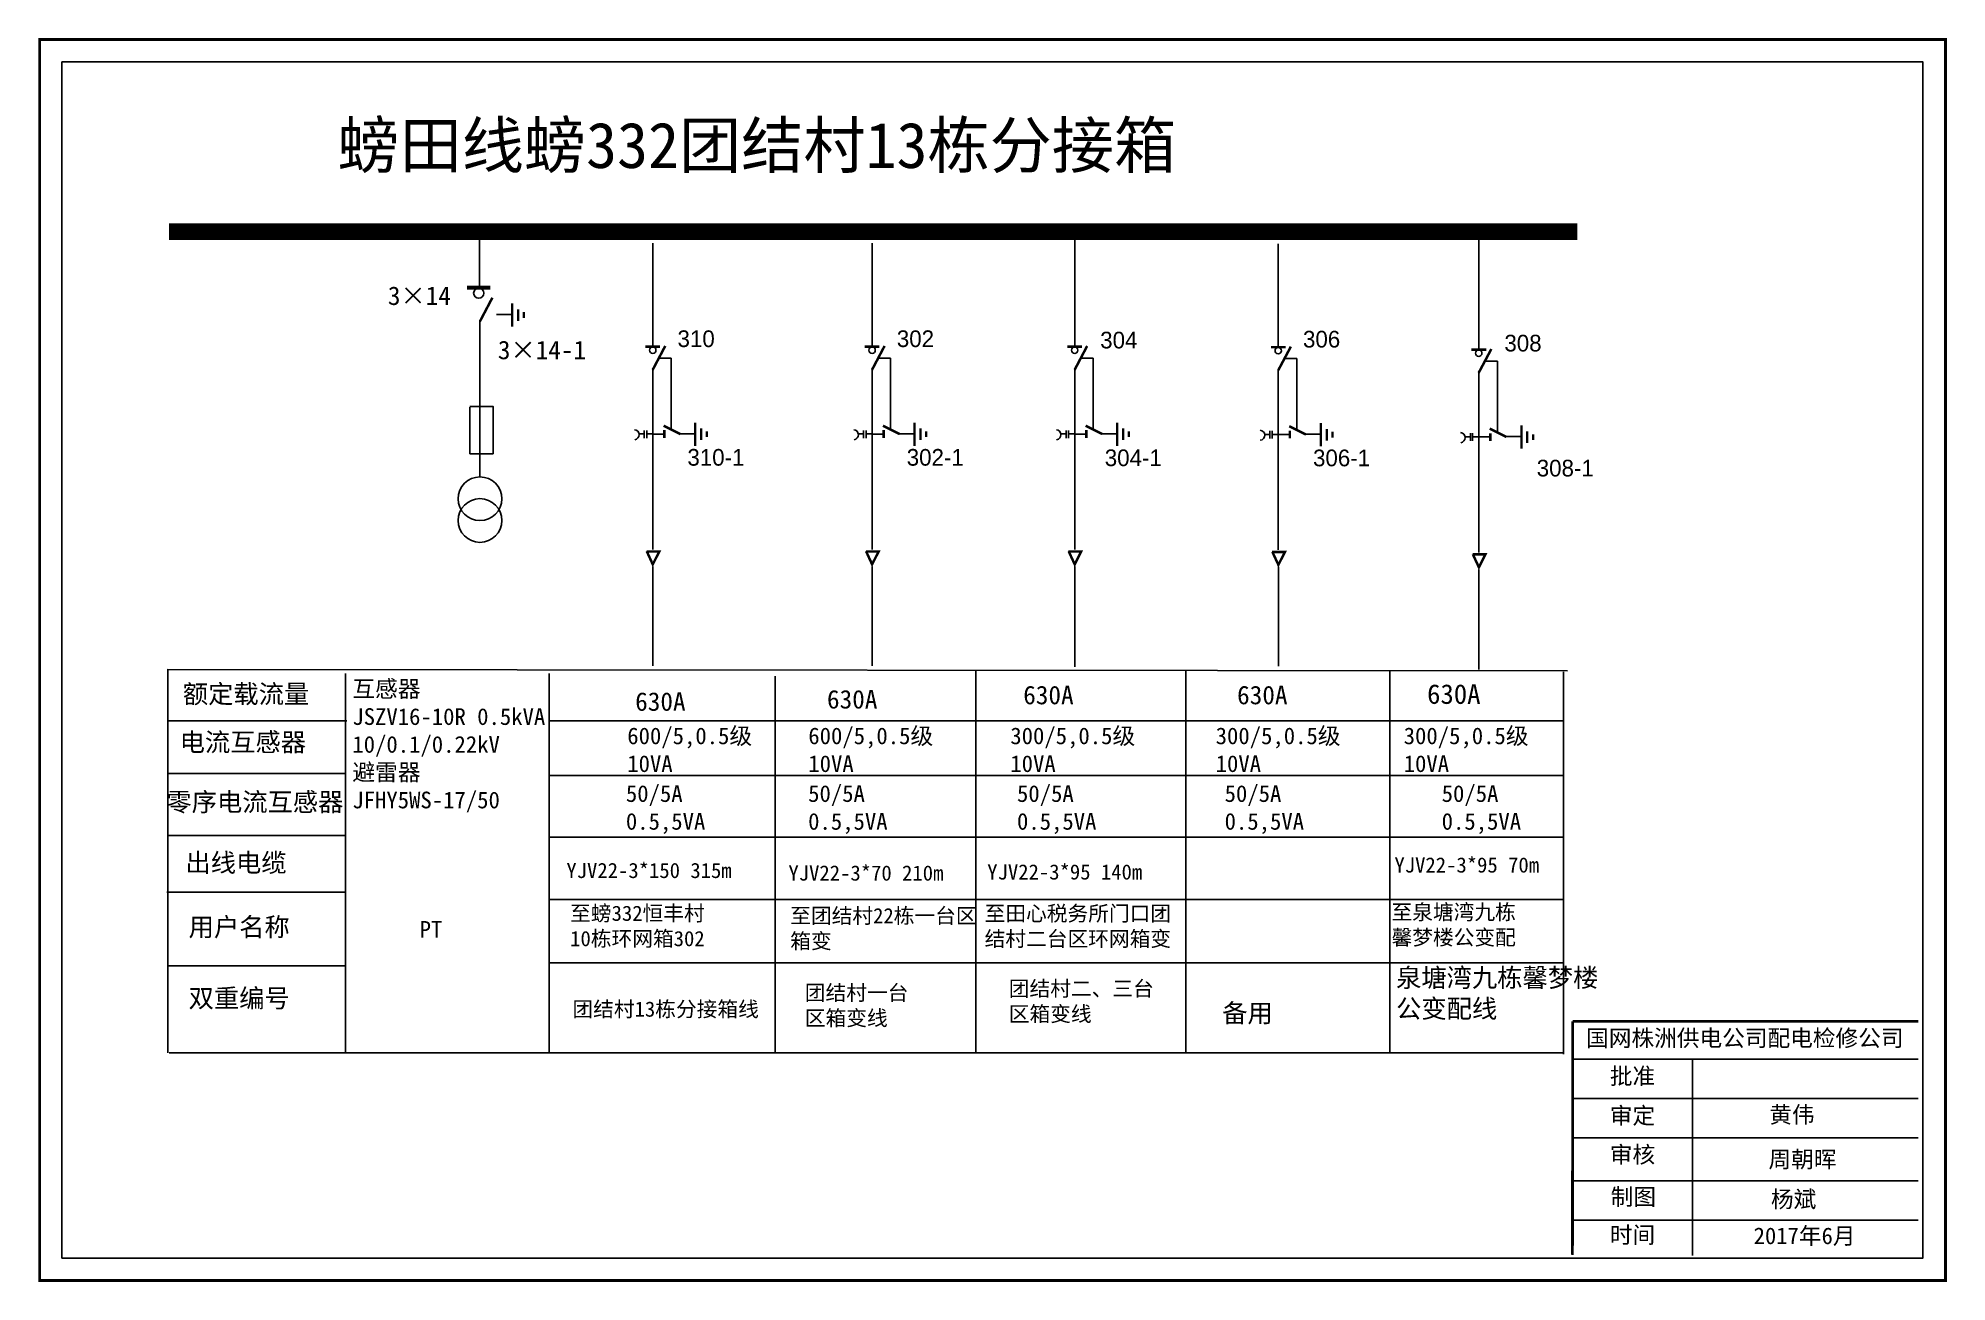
# Model space of a CAD drawing. Extents: x 185 to 580, y -344 to -262.
# Drawn here: x 320.9 to 446.6, y -343.9 to -262 of the extents above; entities that cross this region are included whole.
import ezdxf

# ---------------------------------------------------------------- set-up
doc = ezdxf.new("R2010")
doc.units = 0
doc.header["$LTSCALE"] = 0.774411
doc.linetypes.add('ACAD_ISO02W100', pattern=[15, 12, -3])
doc.linetypes.add('CENTER', pattern=[50.8, 31.75, -6.35, 6.35, -6.35])
doc.layers.get('0').update_dxf_attribs({"linetype": 'CONTINUOUS'})
doc.layers.add('2', color=7, linetype='CONTINUOUS')
doc.styles.add('hztxt_txtstyle_0.00_0_0', font='', dxfattribs={"bigfont": 'hztxt.shx'})
doc.styles.add('hztxt_txtstyle_1.80_0_0', font='', dxfattribs={"height": 1.8, "bigfont": 'hztxt.shx'})
doc.styles.add('hztxt_txtstyle_2.70_0_0', font='simkai.ttf', dxfattribs={"height": 2.7})
doc.styles.add('字体', font='simkai_0.ttf', dxfattribs={"height": 2.5})
doc.styles.get('hztxt_txtstyle_0.00_0_0').set_extended_font_data('hztxt')
doc.styles.get('hztxt_txtstyle_1.80_0_0').set_extended_font_data('hztxt')

msp = doc.modelspace()

# ---------------------------------------------------------------- texts
at = {"linetype": 'Continuous', "style": 'hztxt_txtstyle_2.70_0_0'}
for s, p in [('3×14', (343.94, -279.55)), ('3×14-1', (351.18, -283.12))]:
    msp.add_text(s, height=1.22, dxfattribs=at).set_placement(p)
at = {"style": 'hztxt_txtstyle_1.80_0_0'}
for s, p in [('310', (363.01, -282.32)), ('302', (377.45, -282.32)), ('304', (390.84, -282.41)), ('306', (404.19, -282.35)), ('308', (417.45, -282.61)), ('310-1', (363.66, -290.13)), ('302-1', (378.1, -290.13)), ('304-1', (391.14, -290.16)), ('306-1', (404.85, -290.17)), ('308-1', (419.58, -290.84))]:
    msp.add_text(s, height=1.098, dxfattribs=at).set_placement(p)
at = {"linetype": 'Continuous', "attachment_point": 1}
for s, insert, char_height, width, style in [('{\\fSimSun|b0|i0|c134|p2;\\C0;螃田线螃332团结村13栋分接箱}', (340.62, -267.53), 3, 80.4201, '字体'), ('\\A1;{\\fSimSun|b0|i0|c134|p2;互感器\\PJSZV16-10R 0.5kVA\\P10/0.1/0.22kV\\P避雷器\\PJFHY5WS-17/50}', (341.6, -304.27), 1.0983, 20.2524, 'hztxt_txtstyle_2.70_0_0'), ('{\\fSimSun|b0|i0|c134|p2;额定载流量}', (330.44, -304.55), 1.2204, 19.6738, 'hztxt_txtstyle_2.70_0_0'), ('{\\fSimSun|b0|i0|c134|p2;630A}', (360.22, -305.05), 1.2204, 19.6738, 'hztxt_txtstyle_2.70_0_0'), ('{\\fSimSun|b0|i0|c134|p2;630A}', (372.85, -304.9), 1.2204, 19.6738, 'hztxt_txtstyle_2.70_0_0'), ('{\\fSimSun|b0|i0|c134|p2;630A}', (385.77, -304.62), 1.2204, 19.6738, 'hztxt_txtstyle_2.70_0_0'), ('{\\fSimSun|b0|i0|c134|p2;630A}', (399.85, -304.62), 1.2204, 19.6738, 'hztxt_txtstyle_2.70_0_0'), ('{\\fSimSun|b0|i0|c134|p2;630A}', (412.36, -304.52), 1.2933, 10.3994, 'hztxt_txtstyle_0.00_0_0'), ('{\\fSimSun|b0|i0|c134|p2;电流互感器}', (330.23, -307.72), 1.2204, 19.6738, 'hztxt_txtstyle_2.70_0_0'), ('\\A1;{\\fSimSun|b0|i0|c134|p2;600/5,0.5级\\P10VA}', (359.7, -307.37), 1.0983, 20.2524, 'hztxt_txtstyle_2.70_0_0'), ('\\A1;{\\fSimSun|b0|i0|c134|p2;600/5,0.5级\\P10VA}', (371.62, -307.37), 1.0983, 20.2524, 'hztxt_txtstyle_2.70_0_0'), ('\\A1;{\\fSimSun|b0|i0|c134|p2;300/5,0.5级\\P10VA}', (384.92, -307.37), 1.0983, 20.2524, 'hztxt_txtstyle_2.70_0_0'), ('\\A1;{\\fSimSun|b0|i0|c134|p2;300/5,0.5级\\P10VA}', (398.44, -307.37), 1.0983, 20.2524, 'hztxt_txtstyle_2.70_0_0'), ('\\A1;{\\fSimSun|b0|i0|c134|p2;300/5,0.5级\\P10VA}', (410.82, -307.37), 1.0983, 20.2524, 'hztxt_txtstyle_2.70_0_0'), ('{\\fSimSun|b0|i0|c134|p2;零序电流互感器}', (329.36, -311.66), 1.2204, 19.6738, 'hztxt_txtstyle_2.70_0_0'), ('{\\fSimSun|b0|i0|c134|p2;50/5A\\P0.5,5VA}', (359.61, -311.17), 1.0983, 19.6738, 'hztxt_txtstyle_2.70_0_0'), ('{\\fSimSun|b0|i0|c134|p2;50/5A\\P0.5,5VA}', (371.61, -311.17), 1.0983, 19.6738, 'hztxt_txtstyle_2.70_0_0'), ('{\\fSimSun|b0|i0|c134|p2;50/5A\\P0.5,5VA}', (385.36, -311.17), 1.0983, 19.6738, 'hztxt_txtstyle_2.70_0_0'), ('{\\fSimSun|b0|i0|c134|p2;50/5A\\P0.5,5VA}', (399.03, -311.17), 1.0983, 19.6738, 'hztxt_txtstyle_2.70_0_0'), ('{\\fSimSun|b0|i0|c134|p2;50/5A\\P0.5,5VA}', (413.32, -311.17), 1.0983, 19.6738, 'hztxt_txtstyle_2.70_0_0'), ('{\\fSimSun|b0|i0|c134|p2;出线电缆}', (330.61, -315.66), 1.2204, 19.6738, 'hztxt_txtstyle_2.70_0_0'), ('{\\fSimSun|b0|i0|c134|p2;YJV22-3*150 315m}', (355.69, -316.28), 1, 12.4351, 'hztxt_txtstyle_2.70_0_0'), ('{\\fSimSun|b0|i0|c134|p2;YJV22-3*70 210m}', (370.31, -316.45), 1, 12.4351, 'hztxt_txtstyle_2.70_0_0'), ('{\\fSimSun|b0|i0|c134|p2;YJV22-3*95 140m}', (383.4, -316.38), 1, 12.4351, 'hztxt_txtstyle_2.70_0_0'), ('{\\fSimSun|b0|i0|c134|p2;YJV22-3*95 70m}', (410.21, -315.92), 1, 12.4351, 'hztxt_txtstyle_2.70_0_0'), ('{\\fSimSun|b0|i0|c134|p2;至螃332恒丰村10栋环网箱302}', (355.94, -319.1), 1, 9.9273, 'hztxt_txtstyle_2.70_0_0'), ('{\\fSimSun|b0|i0|c134|p2;至团结村22栋一台区箱变}', (370.43, -319.26), 1, 12.4351, 'hztxt_txtstyle_2.70_0_0'), ('{\\fSimSun|b0|i0|c134|p2;至田心税务所门口团结村二台区环网箱变}', (383.23, -319.11), 1, 12.947, 'hztxt_txtstyle_2.70_0_0'), ('{\\fSimSun|b0|i0|c134|p2;至泉塘湾九栋\\P馨梦楼公变配}', (410.02, -319.02), 1, 12.947, 'hztxt_txtstyle_2.70_0_0'), ('{\\fSimSun|b0|i0|c134|p2;用户名称}', (330.82, -319.89), 1.2204, 19.6738, 'hztxt_txtstyle_2.70_0_0'), ('{\\fSimSun|b0|i0|c134|p2;PT}', (346.03, -320.11), 1.1026, 8.5785, 'hztxt_txtstyle_0.00_0_0'), ('{\\fSimSun|b0|i0|c134|p2;团结村一台区箱变线}', (371.39, -324.33), 1, 7.1129, 'hztxt_txtstyle_2.70_0_0'), ('{\\fSimSun|b0|i0|c134|p2;团结村二、三台区箱变线}', (384.82, -324.06), 1, 10.5166, 'hztxt_txtstyle_2.70_0_0'), ('{\\fSimSun|b0|i0|c134|p2;泉塘湾九栋馨梦楼\\P公变配线}', (410.32, -323.23), 1.2204, 19.6738, 'hztxt_txtstyle_2.70_0_0'), ('{\\fSimSun|b0|i0|c134|p2;双重编号}', (330.82, -324.58), 1.2204, 19.6738, 'hztxt_txtstyle_2.70_0_0'), ('{\\fSimSun|b0|i0|c134|p2;团结村13栋分接箱线}', (356.09, -325.41), 1, 13.6767, 'hztxt_txtstyle_2.70_0_0'), ('{\\fSimSun|b0|i0|c134|p2;备用}', (398.87, -325.56), 1.2204, 19.6738, 'hztxt_txtstyle_2.70_0_0'), ('国网株洲供电公司配电检修公司', (422.83, -327.27), 1.0944, 29.9201, '字体'), ('{\\fKaiTi_GB2312|b0|i0|c134|p49;批准}', (424.39, -329.77), 1.0944, 8.5588, '字体'), ('\\f\uffbfﾬￌﾣﾤ_GB2312|b0|i0|c134|p49;审定', (424.39, -332.37), 1.0944, 8.5588, '字体'), ('黄伟', (434.89, -332.31), 1.094, 8.5588, '字体'), ('\\f\uffbfﾬￌﾣﾤ_GB2312|b0|i0|c134|p49;审核', (424.39, -334.94), 1.0944, 8.5588, '字体'), ('周朝晖', (434.84, -335.25), 1.094, 8.5588, '字体'), ('\\f\uffbfﾬￌﾣﾤ_GB2312|b0|i0|c134|p49;制图', (424.45, -337.72), 1.0944, 8.5588, '字体'), ('{\\fSimSun|b0|i0|c134|p2;杨斌}', (435, -337.88), 1.0944, 8.5588, '字体'), ('\\f\uffbfﾬￌﾣﾤ_GB2312|b0|i0|c134|p49;时间', (424.39, -340.23), 1.0944, 8.5588, '字体'), ('2017{\\fSimSun|b0|i0|c134|p2;年}6{\\fSimSun|b0|i0|c134|p2;月}', (433.86, -340.29), 1.0944, 14.762, '字体')]:
    msp.add_mtext(s, dxfattribs=dict(at, insert=insert, char_height=char_height, width=width, style=style))

# ---------------------------------------------------------------- blocks, each defined once
blk = doc.blocks.new('JD')
for points in [[(-2, 0.2), (-2, -0.2), (2, 0.2), (2, -0.2)], [(1, -1.2), (1, -0.8), (-1, -1.2), (-1, -0.8)], [(-0.5, -1.8), (-0.5, -2.2), (0.5, -1.8), (0.5, -2.2)]]:
    blk.add_trace(points)

# ---------------------------------------------------------------- linework, layer by layer
for p, q in [((349.98, -274.73), (349.98, -278.35)), ((389.16, -274.77), (389.16, -282.27)), ((415.76, -274.97), (415.76, -282.47)), ((361.38, -275.48), (361.38, -282.27)), ((375.82, -275.48), (375.82, -282.27)), ((402.56, -275.52), (402.56, -282.31)), ((351.08, -280.18), (352.11, -280.18)), ((350, -280.59), (350, -290.84)), ((361.38, -283.77), (361.38, -295.64)), ((375.82, -283.77), (375.82, -295.64)), ((389.16, -283.77), (389.16, -295.64)), ((402.56, -283.81), (402.56, -295.68)), ((415.76, -283.97), (415.76, -295.84)), ((361.38, -288.05), (362.14, -288.05)), ((363.13, -288.03), (364.17, -288.03)), ((375.82, -288.05), (376.58, -288.05)), ((377.57, -288.03), (378.61, -288.03)), ((389.16, -288.05), (389.92, -288.05)), ((390.91, -288.03), (391.95, -288.03)), ((402.56, -288.08), (403.32, -288.08)), ((404.32, -288.06), (405.35, -288.06)), ((415.76, -288.24), (416.52, -288.24)), ((417.52, -288.22), (418.55, -288.22)), ((341.24, -306.94), (329.47, -306.94)), ((341.2, -310.4), (329.42, -310.4)), ((341.2, -314.49), (329.42, -314.49)), ((341.15, -318.22), (329.38, -318.22)), ((341.2, -323.07), (329.42, -323.07))]:
    msp.add_line(p, q)
at = {"linetype": 'CENTER'}
for p, q in [((361.38, -296.77), (361.38, -303.3)), ((375.82, -296.77), (375.82, -303.3)), ((389.16, -296.77), (389.16, -303.37)), ((402.57, -296.8), (402.57, -303.33)), ((415.77, -296.96), (415.77, -303.56))]:
    msp.add_line(p, q, dxfattribs=at)
at = {"linetype": 'Continuous'}
for p, q in [((329.4, -303.55), (421.6, -303.64)), ((329.45, -328.78), (329.45, -303.55)), ((341.14, -303.82), (341.14, -328.78)), ((354.56, -303.82), (354.56, -328.78)), ((369.44, -303.99), (369.44, -328.76)), ((382.66, -303.59), (382.66, -328.78)), ((396.48, -303.59), (396.48, -328.78)), ((409.9, -303.61), (409.9, -328.8)), ((421.34, -303.7), (421.34, -328.88)), ((354.56, -306.92), (421.34, -306.92)), ((354.56, -310.54), (421.34, -310.54)), ((354.56, -314.59), (421.34, -314.59)), ((354.56, -318.7), (421.34, -318.7)), ((354.56, -322.87), (421.34, -322.87)), ((421.34, -328.78), (329.53, -328.78)), ((421.95, -329.2), (444.7, -329.2)), ((429.84, -329.2), (429.84, -342.14)), ((421.95, -331.8), (444.7, -331.8)), ((421.95, -334.39), (444.7, -334.39)), ((421.95, -337.22), (444.7, -337.22)), ((421.95, -339.81), (444.7, -339.81))]:
    msp.add_line(p, q, dxfattribs=at)
at = {"linetype": 'Continuous', "const_width": 0.182}
msp.add_lwpolyline([(321.01, -262.07), (446.49, -262.07), (446.49, -343.78), (321.01, -343.78)], close=True, dxfattribs=at)
at = {"linetype": 'Continuous'}
msp.add_lwpolyline([(322.48, -263.55), (445.01, -263.55), (445.01, -342.3), (322.48, -342.3)], close=True, dxfattribs=at)
for points, const_width in [([(329.53, -274.73), (422.26, -274.73)], 1.1), ([(349.15, -278.4), (350.69, -278.4)], 0.261), ([(350, -280.63), (350.82, -279.07)], 0.165), ([(360.89, -282.29), (361.86, -282.29)], 0.165), ([(361.38, -283.81), (362.2, -282.25)], 0.165), ([(375.33, -282.29), (376.3, -282.29)], 0.165), ([(375.82, -283.81), (376.64, -282.25)], 0.165), ([(388.67, -282.29), (389.64, -282.29)], 0.165), ([(389.16, -283.81), (389.98, -282.25)], 0.165), ([(402.08, -282.33), (403.05, -282.33)], 0.165), ([(402.56, -283.85), (403.39, -282.29)], 0.165), ([(415.28, -282.49), (416.25, -282.49)], 0.165), ([(415.76, -284.01), (416.59, -282.45)], 0.165), ([(362.1, -287.5), (363.2, -288.05)], 0.165), ([(362.14, -287.79), (362.14, -288.3)], 0.165), ([(376.54, -287.5), (377.63, -288.05)], 0.165), ([(376.58, -287.79), (376.58, -288.3)], 0.165), ([(389.88, -287.5), (390.97, -288.05)], 0.165), ([(389.92, -287.79), (389.92, -288.3)], 0.165), ([(403.28, -287.53), (404.38, -288.08)], 0.165), ([(403.32, -287.83), (403.32, -288.34)], 0.165), ([(416.48, -287.69), (417.58, -288.24)], 0.165), ([(416.52, -287.99), (416.52, -288.5)], 0.165), ([(360.97, -295.78), (361.81, -295.78), (361.38, -296.63), (360.98, -295.76)], 0.165), ([(375.41, -295.78), (376.25, -295.78), (375.82, -296.63), (375.42, -295.76)], 0.165), ([(388.75, -295.78), (389.59, -295.78), (389.16, -296.63), (388.76, -295.76)], 0.165), ([(402.16, -295.81), (403, -295.81), (402.57, -296.66), (402.17, -295.8)], 0.165), ([(415.36, -295.97), (416.2, -295.97), (415.77, -296.82), (415.37, -295.96)], 0.165)]:
    msp.add_lwpolyline(points, dxfattribs=dict(const_width=const_width))
at = {"linetype": 'ACAD_ISO02W100'}
for points in [[(362.6, -287.8), (362.6, -283.05), (361.78, -283.05)], [(377.04, -287.8), (377.04, -283.05), (376.22, -283.05)], [(390.38, -287.8), (390.38, -283.05), (389.56, -283.05)], [(403.79, -287.84), (403.79, -283.08), (402.97, -283.08)], [(416.99, -288), (416.99, -283.24), (416.17, -283.24)]]:
    msp.add_lwpolyline(points, dxfattribs=at)
for points in [[(349.34, -286.27), (349.34, -289.35), (350.87, -289.35), (350.87, -286.23), (349.34, -286.23)], [(360.82, -288.04), (360.48, -288.04)], [(360.82, -287.81), (360.82, -288.31)], [(360.98, -287.81), (360.98, -288.31)], [(361.38, -288.04), (360.98, -288.04)], [(375.26, -288.04), (374.92, -288.04)], [(375.26, -287.81), (375.26, -288.31)], [(375.42, -287.81), (375.42, -288.31)], [(375.82, -288.04), (375.42, -288.04)], [(388.6, -288.04), (388.26, -288.04)], [(388.6, -287.81), (388.6, -288.31)], [(388.76, -287.81), (388.76, -288.31)], [(389.16, -288.04), (388.76, -288.04)], [(402.01, -288.07), (401.66, -288.07)], [(402.01, -287.84), (402.01, -288.34)], [(402.16, -287.84), (402.16, -288.34)], [(402.56, -288.07), (402.16, -288.07)], [(415.21, -288.23), (414.86, -288.23)], [(415.21, -288), (415.21, -288.5)], [(415.36, -288), (415.36, -288.5)], [(415.76, -288.23), (415.36, -288.23)]]:
    msp.add_lwpolyline(points)
for points in [[(360.18, -287.76, -0.877934), (360.2, -288.42)], [(374.62, -287.76, -0.877934), (374.63, -288.42)], [(387.96, -287.76, -0.877934), (387.97, -288.42)], [(401.37, -287.79, -0.877934), (401.38, -288.46)], [(414.57, -287.95, -0.877934), (414.58, -288.62)]]:
    msp.add_lwpolyline(points, format="xyb")
at = {"linetype": 'Continuous', "const_width": 0.182}
for points in [[(421.95, -326.72), (421.93, -342.09)], [(421.95, -326.72), (444.7, -326.72)]]:
    msp.add_lwpolyline(points, dxfattribs=at)
for centre, radius in [((349.92, -278.77), 0.335), ((361.38, -282.53), 0.211), ((375.82, -282.53), 0.211), ((389.16, -282.53), 0.211), ((402.56, -282.56), 0.211), ((415.76, -282.72), 0.211)]:
    msp.add_circle(centre, radius)
at = {"layer": '2'}
for centre in [(350, -292.31), (350, -293.74)]:
    msp.add_circle(centre, 1.44, dxfattribs=at)

# ---------------------------------------------------------------- block references
at = {"xscale": 0.3844120780054254, "yscale": 0.3844120780054254, "zscale": 0.3844120780054647, "rotation": 90}
for p in [(352.13, -280.21), (364.18, -288.06), (378.62, -288.06), (391.96, -288.06), (405.37, -288.09), (418.57, -288.25)]:
    msp.add_blockref('JD', p, dxfattribs=at)

msp.set_redraw_order([(e.dxf.handle, doc.entitydb.next_handle()) for e in msp.query("TEXT MTEXT ATTDEF DIMENSION ARC_DIMENSION")])  # texts and dimensions are drawn at this point

doc.saveas('drawing.dxf')
